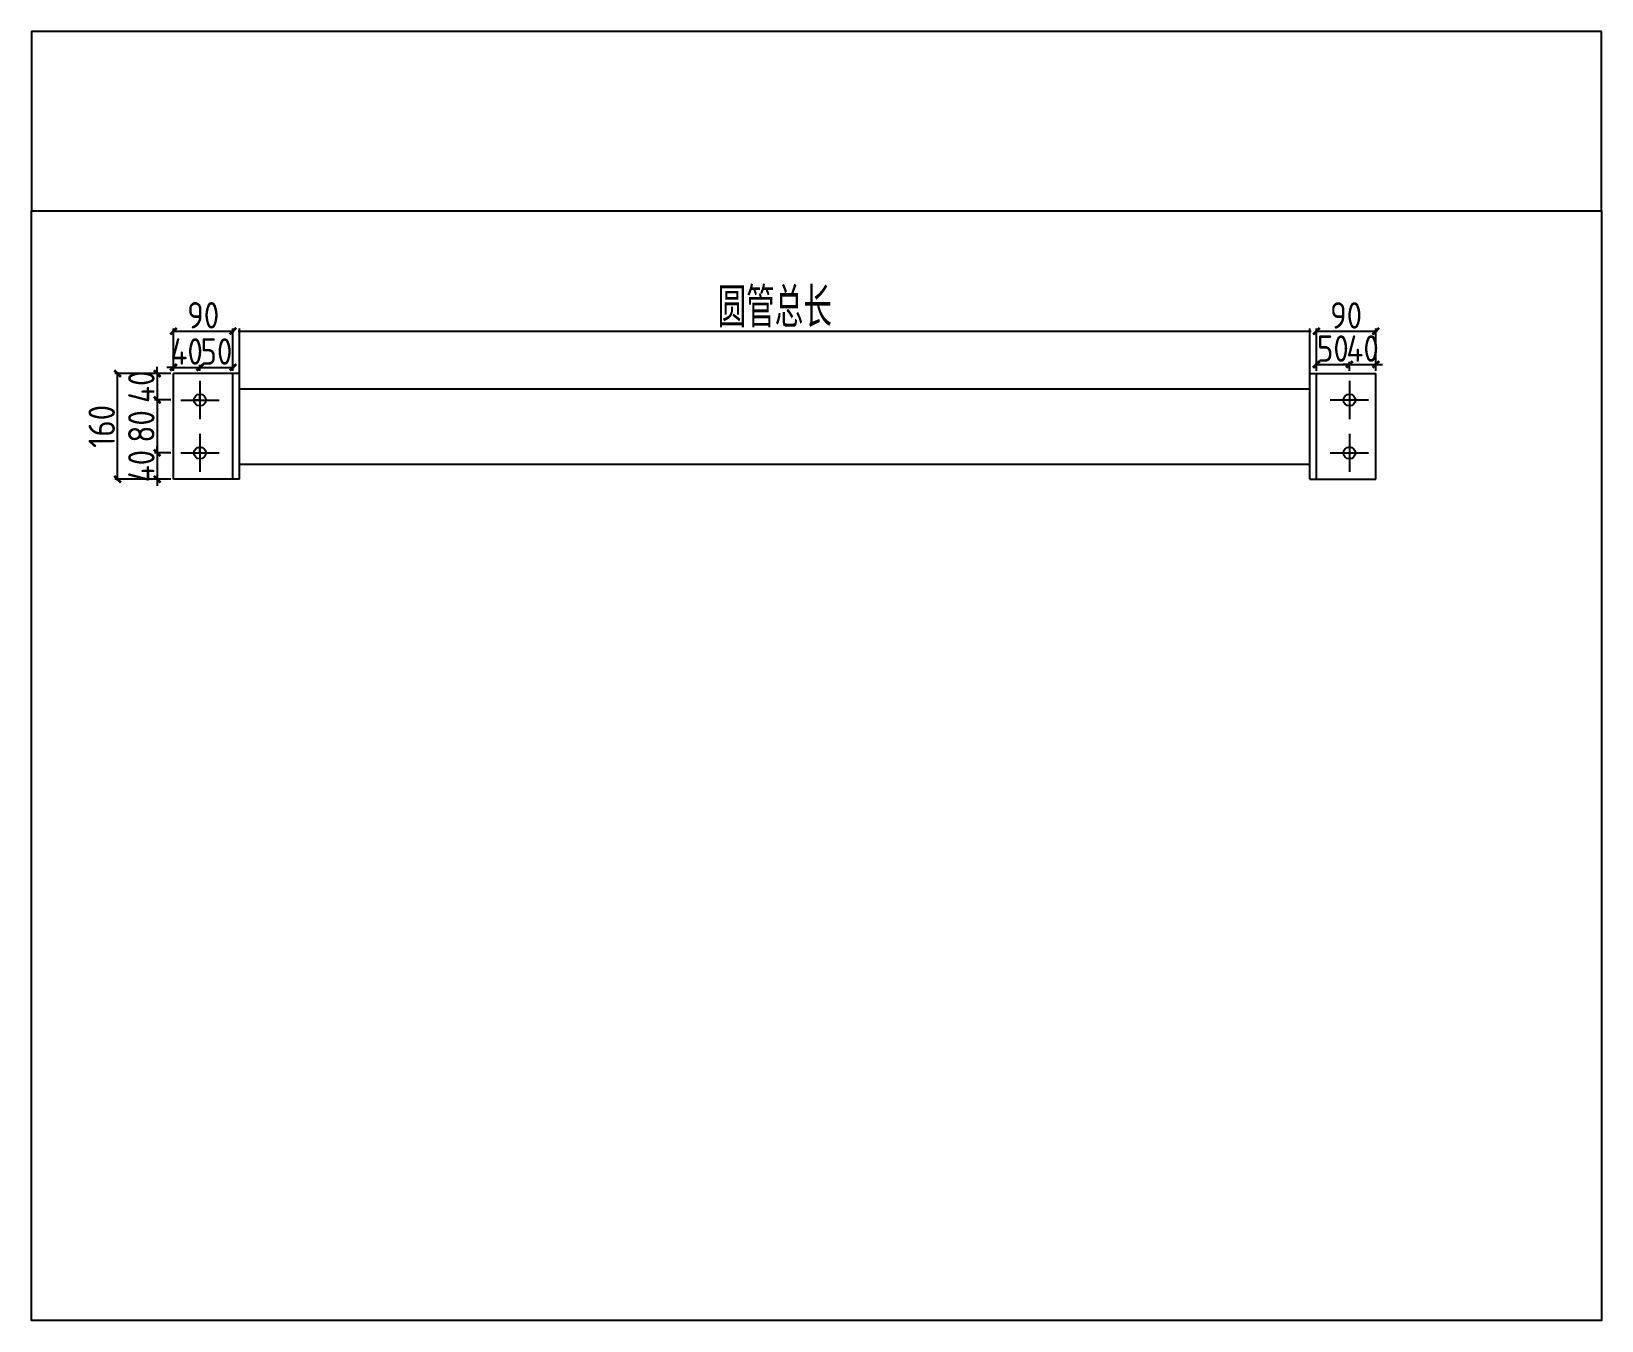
# Model space of a CAD drawing. Extents: x 533809 to 747315, y -17138 to 180511.
# Drawn here: x 723552 to 735432, y 163462 to 173220 of the extents above; entities that cross this region are included whole.
import ezdxf

# ---------------------------------------------------------------- set-up
doc = ezdxf.new("R2010")
doc.units = 0
doc.header["$LTSCALE"] = 1000
doc.header["$MEASUREMENT"] = 0
doc.styles.get("Standard").update_dxf_attribs({"font": 'gbenor.shx', "bigfont": 'gbcbig.shx'})
doc.dimstyles.get("Standard").update_dxf_attribs({"dimscale": 100, "dimtxt": 3.5, "dimasz": 1, "dimexe": 2.5, "dimexo": 3, "dimgap": 1.5, "dimtad": 1, "dimdec": 0, "dimzin": 0, "dimdsep": 46, "dimtxsty": 'Standard', "dimblk": 'ARCHTICK', "dimcen": 0.09, "dimadec": 0, "dimazin": 0, "dimtfac": 1, "dimtdec": 0, "dimtix": 1, "dimtmove": 2, "dimatfit": 3, "dimfxl": 1, "dimtolj": 1, "dimtzin": 0, "dimarcsym": 0})

msp = doc.modelspace()

# ---------------------------------------------------------------- blocks, each defined once
blk = doc.blocks.new('_ArchTick')
at = {"color": 0, "linetype": 'ByBlock', "const_width": 0.4}
blk.add_lwpolyline([(-0.5, -0.5), (0.5, 0.5)], dxfattribs=at)
blk = doc.blocks.new('*D2930')
at = {"color": 3, "lineweight": -2}
for p, q in [((724607, 170630), (724484, 170630)), ((724504, 170630), (724504, 170680)), ((724504, 170630), (724504, 170430)), ((724607, 170430), (724484, 170430)), ((724504, 170430), (724504, 170380))]:
    blk.add_line(p, q, dxfattribs=at)
at = {"layer": 'Defpoints', "color": 0}
for p in [(724627, 170630), (724504, 170430), (724627, 170430)]:
    blk.add_point(p, dxfattribs=at)
at = {"color": 3, "lineweight": -2, "xscale": 50, "yscale": 50, "zscale": 50}
for p, rotation in [((724504, 170630), 270), ((724504, 170430), 90)]:
    blk.add_blockref('_ArchTick', p, dxfattribs=dict(at, rotation=rotation))
at = {"color": 0, "insert": (724384, 170530), "char_height": 200, "attachment_point": 5, "rotation": 90}
blk.add_mtext('\\A1;40', dxfattribs=at)
blk = doc.blocks.new('*D2909')
at = {"color": 3, "lineweight": -2}
for p, q in [((724607, 170430), (724484, 170430)), ((724504, 170440), (724504, 170020)), ((724607, 170030), (724484, 170030))]:
    blk.add_line(p, q, dxfattribs=at)
at = {"layer": 'Defpoints', "color": 0}
for p in [(724627, 170430), (724504, 170030), (724627, 170030)]:
    blk.add_point(p, dxfattribs=at)
at = {"color": 3, "lineweight": -2, "xscale": 50, "yscale": 50, "zscale": 50}
for p, rotation in [((724504, 170430), 90), ((724504, 170030), 270)]:
    blk.add_blockref('_ArchTick', p, dxfattribs=dict(at, rotation=rotation))
at = {"color": 0, "insert": (724384, 170230), "char_height": 200, "attachment_point": 5, "rotation": 90}
blk.add_mtext('\\A1;80', dxfattribs=at)
blk = doc.blocks.new('*D2910')
at = {"color": 3, "lineweight": -2}
for p, q in [((724607, 170030), (724484, 170030)), ((724504, 170030), (724504, 170080)), ((724504, 170030), (724504, 169830)), ((724607, 169830), (724484, 169830)), ((724504, 169830), (724504, 169780))]:
    blk.add_line(p, q, dxfattribs=at)
at = {"layer": 'Defpoints', "color": 0}
for p in [(724627, 170030), (724504, 169830), (724627, 169830)]:
    blk.add_point(p, dxfattribs=at)
at = {"color": 3, "lineweight": -2, "xscale": 50, "yscale": 50, "zscale": 50}
for p, rotation in [((724504, 170030), 270), ((724504, 169830), 90)]:
    blk.add_blockref('_ArchTick', p, dxfattribs=dict(at, rotation=rotation))
at = {"color": 0, "insert": (724384, 169930), "char_height": 200, "attachment_point": 5, "rotation": 90}
blk.add_mtext('\\A1;40', dxfattribs=at)
blk = doc.blocks.new('*D2911')
at = {"color": 3, "lineweight": -2}
for p, q in [((724627, 170677), (724577, 170677)), ((724627, 170650), (724627, 170697)), ((724627, 170677), (724827, 170677)), ((724827, 170650), (724827, 170697)), ((724827, 170677), (724877, 170677))]:
    blk.add_line(p, q, dxfattribs=at)
at = {"layer": 'Defpoints', "color": 0}
for p in [(724627, 170630), (724827, 170677), (724827, 170630)]:
    blk.add_point(p, dxfattribs=at)
at = {"color": 3, "lineweight": -2, "xscale": 50, "yscale": 50, "zscale": 50}
blk.add_blockref('_ArchTick', (724627, 170677), dxfattribs=at)
at = {"color": 3, "lineweight": -2, "xscale": 50, "yscale": 50, "zscale": 50, "rotation": 180}
blk.add_blockref('_ArchTick', (724827, 170677), dxfattribs=at)
at = {"color": 0, "insert": (724727, 170797), "char_height": 200, "attachment_point": 5}
blk.add_mtext('\\A1;40', dxfattribs=at)
blk = doc.blocks.new('*D2912')
at = {"color": 3, "lineweight": -2}
for p, q in [((724817, 170677), (725087, 170677)), ((724827, 170650), (724827, 170697)), ((725077, 170650), (725077, 170697))]:
    blk.add_line(p, q, dxfattribs=at)
at = {"layer": 'Defpoints', "color": 0}
for p in [(724827, 170630), (725077, 170677), (725077, 170630)]:
    blk.add_point(p, dxfattribs=at)
at = {"color": 3, "lineweight": -2, "xscale": 50, "yscale": 50, "zscale": 50, "rotation": 180}
blk.add_blockref('_ArchTick', (724827, 170677), dxfattribs=at)
at = {"color": 3, "lineweight": -2, "xscale": 50, "yscale": 50, "zscale": 50}
blk.add_blockref('_ArchTick', (725077, 170677), dxfattribs=at)
at = {"color": 0, "insert": (724952, 170797), "char_height": 200, "attachment_point": 5}
blk.add_mtext('\\A1;50', dxfattribs=at)
blk = doc.blocks.new('*D2931')
at = {"color": 3, "lineweight": -2}
for p, q in [((724607, 170630), (724184, 170630)), ((724204, 169820), (724204, 170640)), ((724607, 169830), (724184, 169830))]:
    blk.add_line(p, q, dxfattribs=at)
at = {"layer": 'Defpoints', "color": 0}
for p in [(724204, 170630), (724627, 170630), (724627, 169830)]:
    blk.add_point(p, dxfattribs=at)
at = {"color": 3, "lineweight": -2, "xscale": 50, "yscale": 50, "zscale": 50}
for p, rotation in [((724204, 170630), 90), ((724204, 169830), 270)]:
    blk.add_blockref('_ArchTick', p, dxfattribs=dict(at, rotation=rotation))
at = {"color": 0, "insert": (724084, 170230), "char_height": 200, "attachment_point": 5, "rotation": 90}
blk.add_mtext('\\A1;160', dxfattribs=at)
blk = doc.blocks.new('*D2932')
at = {"color": 3, "lineweight": -2}
for p, q in [((724627, 170650), (724627, 170971)), ((725077, 170650), (725077, 170971)), ((724617, 170951), (725087, 170951))]:
    blk.add_line(p, q, dxfattribs=at)
at = {"layer": 'Defpoints', "color": 0}
for p in [(725077, 170951), (724627, 170630), (725077, 170630)]:
    blk.add_point(p, dxfattribs=at)
at = {"color": 3, "lineweight": -2, "xscale": 50, "yscale": 50, "zscale": 50, "rotation": 180}
blk.add_blockref('_ArchTick', (724627, 170951), dxfattribs=at)
at = {"color": 3, "lineweight": -2, "xscale": 50, "yscale": 50, "zscale": 50}
blk.add_blockref('_ArchTick', (725077, 170951), dxfattribs=at)
at = {"color": 0, "insert": (724852, 171071), "char_height": 200, "attachment_point": 5}
blk.add_mtext('\\A1;90', dxfattribs=at)
blk = doc.blocks.new('*D2933')
at = {"color": 3, "lineweight": -2}
for p, q in [((725127, 170535), (725127, 170971)), ((733224, 170535), (733224, 170971)), ((725117, 170951), (733234, 170951))]:
    blk.add_line(p, q, dxfattribs=at)
at = {"layer": 'Defpoints', "color": 0}
for p in [(733224, 170951), (725127, 170515), (733224, 170515)]:
    blk.add_point(p, dxfattribs=at)
at = {"color": 3, "lineweight": -2, "xscale": 10, "yscale": 10, "zscale": 10, "rotation": 180}
blk.add_blockref('_ArchTick', (725127, 170951), dxfattribs=at)
at = {"color": 3, "lineweight": -2, "xscale": 10, "yscale": 10, "zscale": 10}
blk.add_blockref('_ArchTick', (733224, 170951), dxfattribs=at)
at = {"color": 0, "insert": (729176, 171130), "char_height": 300, "attachment_point": 5}
blk.add_mtext('\\A1;圆管总长', dxfattribs=at)
blk = doc.blocks.new('*D2934')
at = {"color": 3, "lineweight": -2}
for p, q in [((733274, 170650), (733274, 170719)), ((733524, 170650), (733524, 170719)), ((733264, 170699), (733534, 170699))]:
    blk.add_line(p, q, dxfattribs=at)
at = {"layer": 'Defpoints', "color": 0}
for p in [(733274, 170630), (733524, 170699), (733524, 170630)]:
    blk.add_point(p, dxfattribs=at)
at = {"color": 3, "lineweight": -2, "xscale": 50, "yscale": 50, "zscale": 50, "rotation": 180}
blk.add_blockref('_ArchTick', (733274, 170699), dxfattribs=at)
at = {"color": 3, "lineweight": -2, "xscale": 50, "yscale": 50, "zscale": 50}
blk.add_blockref('_ArchTick', (733524, 170699), dxfattribs=at)
at = {"color": 0, "insert": (733399, 170819), "char_height": 200, "attachment_point": 5}
blk.add_mtext('\\A1;50', dxfattribs=at)
blk = doc.blocks.new('*D2935')
at = {"color": 3, "lineweight": -2}
for p, q in [((733524, 170650), (733524, 170719)), ((733724, 170650), (733724, 170719)), ((733524, 170699), (733474, 170699)), ((733524, 170699), (733724, 170699)), ((733724, 170699), (733774, 170699))]:
    blk.add_line(p, q, dxfattribs=at)
at = {"layer": 'Defpoints', "color": 0}
for p in [(733524, 170630), (733724, 170699), (733724, 170630)]:
    blk.add_point(p, dxfattribs=at)
at = {"color": 3, "lineweight": -2, "xscale": 50, "yscale": 50, "zscale": 50}
blk.add_blockref('_ArchTick', (733524, 170699), dxfattribs=at)
at = {"color": 3, "lineweight": -2, "xscale": 50, "yscale": 50, "zscale": 50, "rotation": 180}
blk.add_blockref('_ArchTick', (733724, 170699), dxfattribs=at)
at = {"color": 0, "insert": (733624, 170819), "char_height": 200, "attachment_point": 5}
blk.add_mtext('\\A1;40', dxfattribs=at)
blk = doc.blocks.new('*D2913')
at = {"color": 3, "lineweight": -2}
for p, q in [((733274, 170650), (733274, 170970)), ((733724, 170650), (733724, 170970)), ((733264, 170950), (733734, 170950))]:
    blk.add_line(p, q, dxfattribs=at)
at = {"layer": 'Defpoints', "color": 0}
for p in [(733724, 170950), (733274, 170630), (733724, 170630)]:
    blk.add_point(p, dxfattribs=at)
at = {"color": 3, "lineweight": -2, "xscale": 50, "yscale": 50, "zscale": 50, "rotation": 180}
blk.add_blockref('_ArchTick', (733274, 170950), dxfattribs=at)
at = {"color": 3, "lineweight": -2, "xscale": 50, "yscale": 50, "zscale": 50}
blk.add_blockref('_ArchTick', (733724, 170950), dxfattribs=at)
at = {"color": 0, "insert": (733499, 171070), "char_height": 200, "attachment_point": 5}
blk.add_mtext('\\A1;90', dxfattribs=at)

# ---------------------------------------------------------------- dimensions: what is measured, and where the dimension line sits
dim = msp.add_aligned_dim(p1=(725126.8, 170514.6), p2=(733224.2, 170514.6), distance=436, text='圆管总长', dimstyle='Standard', override={"dimtxt": 3, "dimasz": 0.1, "dimexe": 0.2, "dimexo": 0.2, "dimgap": 0.2, "dimlfac": 0.2, "dimdle": 0.1, "dimclrd": 3, "dimclre": 3, "dimclrt": 0})
dim.commit()
dim.dimension.update_dxf_attribs({"geometry": '*D2933', "text_midpoint": (729175.5, 171130.5)})
for base, p1, p2, picture, middle in [((725076.8, 170950.6), (724626.8, 170629.6), (725076.8, 170629.6), '*D2932', (724851.8, 171070.6)), ((733724.2, 170949.9), (733274.2, 170629.6), (733724.2, 170629.6), '*D2913', (733499.2, 171069.9)), ((724826.8, 170676.9), (724626.8, 170629.6), (724826.8, 170629.6), '*D2911', (724726.8, 170796.9)), ((725076.8, 170676.9), (724826.8, 170629.6), (725076.8, 170629.6), '*D2912', (724951.8, 170796.9)), ((733524.2, 170698.7), (733274.2, 170629.6), (733524.2, 170629.6), '*D2934', (733399.2, 170818.7)), ((733724.2, 170698.7), (733524.2, 170629.6), (733724.2, 170629.6), '*D2935', (733624.2, 170818.7))]:
    dim = msp.add_linear_dim(base=base, p1=p1, p2=p2, dimstyle='Standard', override={"dimtxt": 2, "dimasz": 0.5, "dimexe": 0.2, "dimexo": 0.2, "dimgap": 0.2, "dimlfac": 0.2, "dimdle": 0.1, "dimclrd": 3, "dimclre": 3})
    dim.commit()
    dim.dimension.update_dxf_attribs({"geometry": picture, "text_midpoint": middle})
dim = msp.add_aligned_dim(p1=(724626.8, 169829.6), p2=(724626.8, 170629.6), distance=422.4, dimstyle='Standard', override={"dimtxt": 2, "dimasz": 0.5, "dimexe": 0.2, "dimexo": 0.2, "dimgap": 0.2, "dimlfac": 0.2, "dimdle": 0.1, "dimclrd": 3, "dimclre": 3})
dim.commit()
dim.dimension.update_dxf_attribs({"geometry": '*D2931', "text_midpoint": (724084.4, 170229.6)})
for base, p1, p2, picture, middle in [((724503.7, 170429.6), (724626.8, 170629.6), (724626.8, 170429.6), '*D2930', (724383.7, 170529.6)), ((724503.7, 170030), (724626.8, 170429.6), (724626.8, 170030), '*D2909', (724383.7, 170229.8)), ((724503.7, 169829.6), (724626.8, 170030), (724626.8, 169829.6), '*D2910', (724383.7, 169929.8))]:
    dim = msp.add_linear_dim(base=base, p1=p1, p2=p2, angle=90, dimstyle='Standard', override={"dimtxt": 2, "dimasz": 0.5, "dimexe": 0.2, "dimexo": 0.2, "dimgap": 0.2, "dimlfac": 0.2, "dimdle": 0.1, "dimclrd": 3, "dimclre": 3})
    dim.commit()
    dim.dimension.update_dxf_attribs({"geometry": picture, "text_midpoint": middle})

# ---------------------------------------------------------------- linework, layer by layer
for p, q in [((735432.1, 171862.3), (735432.1, 173219.7)), ((724626.8, 169829.6), (724626.8, 170629.6)), ((725126.8, 170629.6), (724626.8, 170629.6)), ((725076.8, 169829.6), (725076.8, 170629.6)), ((725126.8, 169829.6), (725126.8, 170629.6)), ((733224.2, 169829.6), (733224.2, 170629.6)), ((733224.2, 170629.6), (733724.2, 170629.6)), ((733274.2, 169829.6), (733274.2, 170629.6)), ((733724.2, 169829.6), (733724.2, 170629.6)), ((724826.8, 170574.6), (724826.8, 170284.6)), ((725126.8, 170514.6), (733224.2, 170514.6)), ((733524.2, 170575), (733524.2, 170285)), ((724681.8, 170429.6), (724971.8, 170429.6)), ((724826.8, 170429.6), (724781.8, 170429.6)), ((724826.8, 170429.6), (724826.8, 170474.6)), ((733379.2, 170430), (733669.2, 170430)), ((724826.8, 170175), (724826.8, 169885)), ((733524.2, 170175), (733524.2, 169885)), ((724681.8, 170030), (724971.8, 170030)), ((724826.8, 170029.6), (724826.8, 170074.6)), ((724826.8, 170074.6), (724826.8, 169984.6)), ((733379.2, 170030), (733669.2, 170030)), ((725126.8, 169944.6), (733224.2, 169944.6)), ((725126.8, 169829.6), (724626.8, 169829.6)), ((733224.2, 169829.6), (733724.2, 169829.6))]:
    msp.add_line(p, q)
msp.add_lwpolyline([(735432.1, 173219.7), (723552.1, 173219.7), (723552.1, 171862.3), (735429.1, 171862.3)])
msp.add_lwpolyline([(723552.1, 171862.3), (735432.1, 171862.3), (735432.1, 163462.3), (723552.1, 163462.3)], close=True)
for centre in [(724826.8, 170429.6), (733524.2, 170429.6), (724826.8, 170029.6), (733524.2, 170029.6)]:
    msp.add_circle(centre, 45)

msp.set_redraw_order([(e.dxf.handle, doc.entitydb.next_handle()) for e in msp.query("TEXT MTEXT ATTDEF DIMENSION ARC_DIMENSION")])  # texts and dimensions are drawn at this point

doc.saveas('drawing.dxf')
